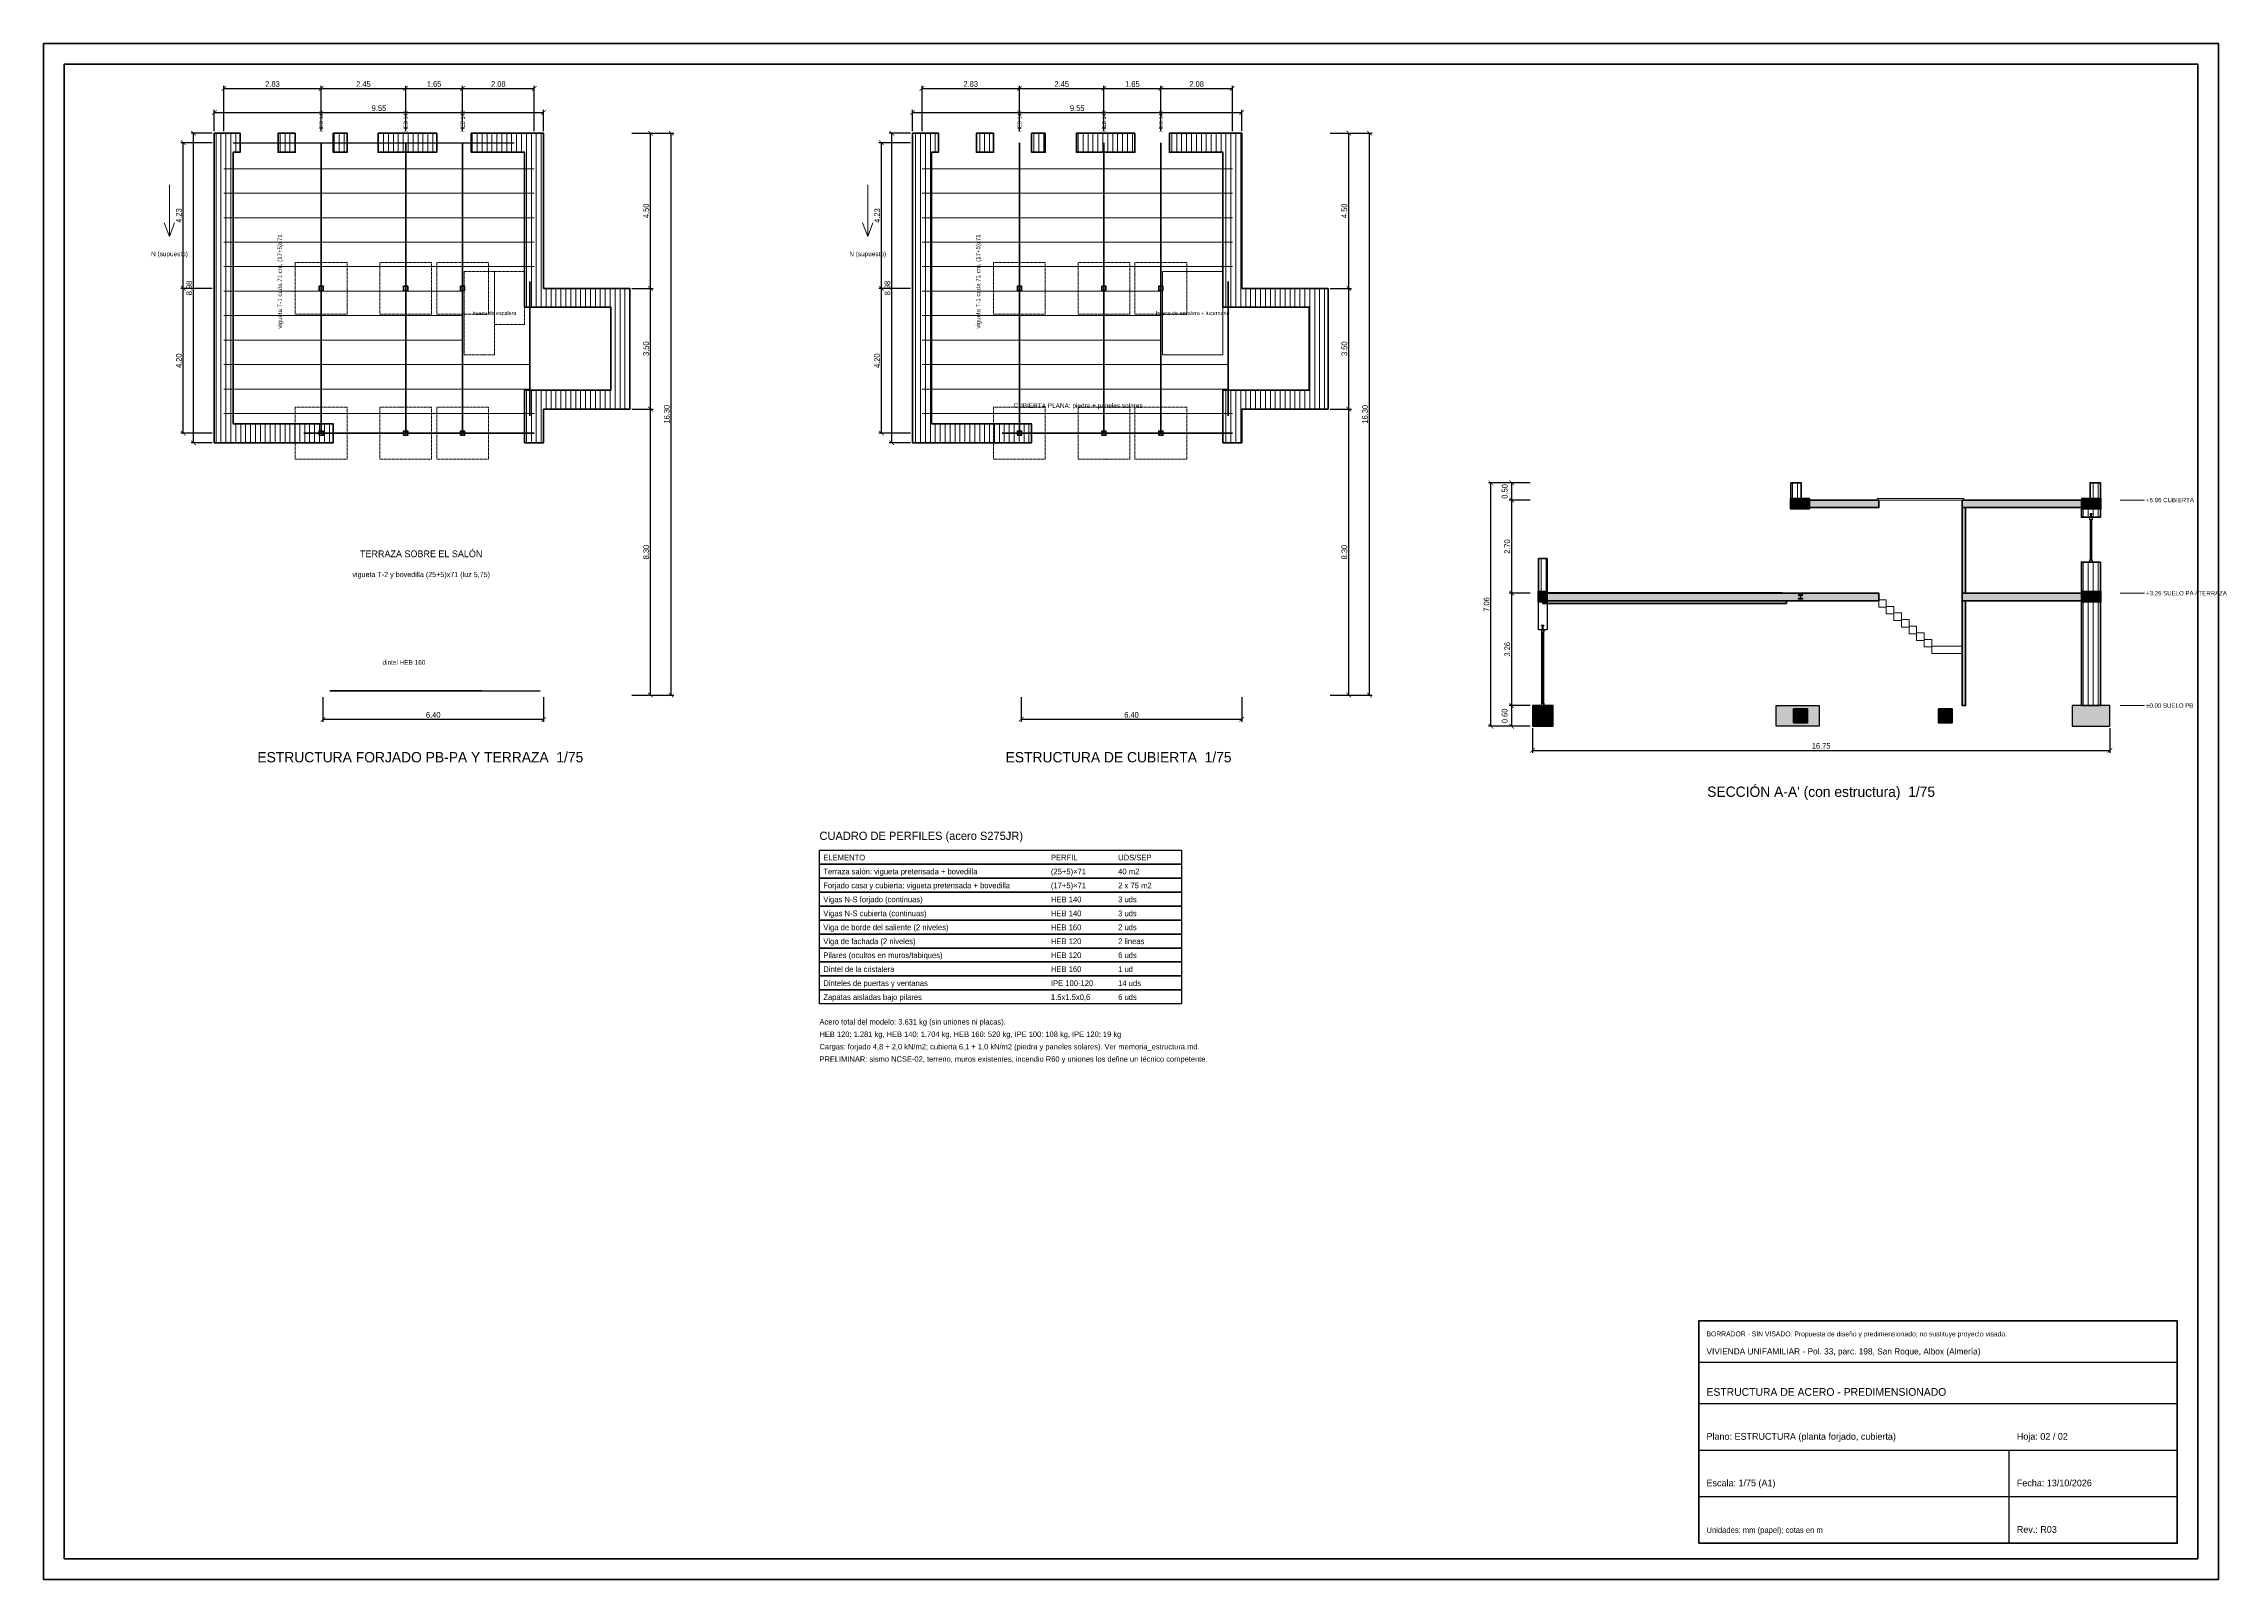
# Model space of a CAD drawing. Header units: millimetres. Extents: x 0 to 843, y 0 to 594.
import ezdxf
from ezdxf.enums import TextEntityAlignment as Align

# ---------------------------------------------------------------- set-up
doc = ezdxf.new("R2010")
doc.units = ezdxf.units.MM
doc.linetypes.add('DASHED', pattern=[1.524, 1.27, -0.254])
for name, color, linetype, lineweight in [('acero_dinteles', 5, 'Continuous', 35), ('acero_vigas_cubierta', 5, 'Continuous', 35), ('acero_vigas_forjado', 5, 'Continuous', 35), ('cimentacion', 8, 'Continuous', 25), ('COTAS', 3, 'Continuous', 13), ('escalera', 30, 'Continuous', 18), ('ESCALERA_ALTA', 30, 'DASHED', 18), ('forjado_cubierta', 5, 'Continuous', 35), ('forjado_PB_PA', 5, 'Continuous', 35), ('forjado_salon', 8, 'Continuous', 35), ('LUCERNARIO', 30, 'Continuous', 18), ('MARCO', 7, 'Continuous', 70), ('muros_PA', 7, 'Continuous', 50), ('muros_PB', 7, 'Continuous', 50), ('parapeto_cubierta', 7, 'Continuous', 35), ('parapeto_terraza', 7, 'Continuous', 35), ('pilares', 1, 'Continuous', 50), ('RAYADO_FORJADO', 7, 'Continuous', 9), ('RAYADO_MURO', 7, 'Continuous', 9), ('RAYADO_OTROS', 8, 'Continuous', 9), ('riostras', 8, 'Continuous', 35), ('tabiques_PA', 7, 'Continuous', 35), ('tabiques_PB', 7, 'Continuous', 35), ('TABLA', 7, 'Continuous', 25), ('TEXTO', 2, 'Continuous', 13), ('VIGAS', 1, 'Continuous', 60), ('VIGUETA_HORM', 8, 'Continuous', 13), ('VIGUETAS', 5, 'Continuous', 25), ('ZAPATAS', 8, 'DASHED', 18), ('zuncho_cubierta', 8, 'Continuous', 35), ('zuncho_forjado', 8, 'Continuous', 35)]:
    doc.layers.add(name, color=color, linetype=linetype, lineweight=lineweight)
doc.styles.add('OpenSansCondensed-Light', font='OpenSansCondensed-Light.ttf')
doc.dimstyles.new('EZDXF', dxfattribs={"dimtxt": 0.25, "dimasz": 0.175, "dimexe": 0.375, "dimexo": 0.125, "dimgap": 0.1, "dimtad": 1, "dimlfac": 100, "dimzin": 12, "dimdsep": 46, "dimtxsty": 'OpenSansCondensed-Light', "dimblk": 'ARCHTICK', "dimcen": 2.5, "dimazin": 3, "dimtfac": 0.5, "dimtmove": 2, "dimatfit": 3})

# ---------------------------------------------------------------- blocks, each defined once
blk = doc.blocks.new('_ARCHTICK')
at = {"color": 0, "linetype": 'BYBLOCK', "const_width": 0.15}
blk.add_lwpolyline([(-0.5, -0.5), (0.5, 0.5)], dxfattribs=at)

msp = doc.modelspace()

# ---------------------------------------------------------------- hatches: boundary and pattern name
at = {"layer": 'RAYADO_FORJADO'}
h = msp.add_hatch(color=8, dxfattribs=at)
h.dxf.hatch_style = 1
h.paths.add_polyline_path([(675.46667, 418.12333), (682.8, 418.12333), (682.8, 414.12333), (675.46667, 414.12333)])
h = msp.add_hatch(color=7, dxfattribs=at)
h.dxf.hatch_style = 1
h.paths.add_polyline_path([(675.6, 417.45667), (709.6, 417.45667), (709.6, 414.52333), (675.6, 414.52333)])
h = msp.add_hatch(color=5, dxfattribs=at)
h.dxf.hatch_style = 1
h.paths.add_polyline_path([(678.53333, 416.79), (680.13333, 416.79), (680.13333, 416.64333), (679.37667, 416.64333), (679.37667, 415.33667), (680.13333, 415.33667), (680.13333, 415.19), (678.53333, 415.19), (678.53333, 415.33667), (679.29, 415.33667), (679.29, 416.64333), (678.53333, 416.64333)])
h = msp.add_hatch(color=7, dxfattribs=at)
h.dxf.hatch_style = 1
h.paths.add_polyline_path([(741.86667, 417.45667), (741.86667, 414.52333), (795.33333, 414.52333), (795.33333, 417.45667)])
h = msp.add_hatch(color=8, dxfattribs=at)
h.dxf.hatch_style = 1
h.paths.add_polyline_path([(788.13333, 414.12333), (795.46667, 414.12333), (795.46667, 418.12333), (788.13333, 418.12333)])
h = msp.add_hatch(color=5, dxfattribs=at)
h.dxf.hatch_style = 1
h.paths.add_polyline_path([(791.3, 412.12333), (792.03333, 412.12333), (792.03333, 412.04733), (791.694, 412.04733), (791.694, 410.866), (792.03333, 410.866), (792.03333, 410.79), (791.3, 410.79), (791.3, 410.866), (791.63933, 410.866), (791.63933, 412.04733), (791.3, 412.04733)])
h = msp.add_hatch(color=8, dxfattribs=at)
h.dxf.hatch_style = 1
h.paths.add_polyline_path([(577.86667, 382.12333), (577.86667, 378.12333), (581.2, 378.12333), (581.2, 382.12333)])
h = msp.add_hatch(color=7, dxfattribs=at)
h.dxf.hatch_style = 1
h.paths.add_polyline_path([(578, 381.45667), (709.6, 381.45667), (709.6, 378.52333), (578, 378.52333)])
h = msp.add_hatch(color=5, dxfattribs=at)
h.dxf.hatch_style = 1
h.paths.add_polyline_path([(678.53333, 380.79), (680.13333, 380.79), (680.13333, 380.64333), (679.37667, 380.64333), (679.37667, 379.33667), (680.13333, 379.33667), (680.13333, 379.19), (678.53333, 379.19), (678.53333, 379.33667), (679.29, 379.33667), (679.29, 380.64333), (678.53333, 380.64333)])
h = msp.add_hatch(color=7, dxfattribs=at)
h.dxf.hatch_style = 1
h.paths.add_polyline_path([(741.86667, 381.45667), (795.33333, 381.45667), (795.33333, 378.52333), (741.86667, 378.52333)])
h = msp.add_hatch(color=8, dxfattribs=at)
h.dxf.hatch_style = 1
h.paths.add_polyline_path([(788.13333, 378.12333), (795.46667, 378.12333), (795.46667, 382.12333), (788.13333, 382.12333)])
h = msp.add_hatch(color=8, dxfattribs=at)
h.dxf.hatch_style = 1
h.paths.add_polyline_path([(579.66667, 378.52333), (673.93333, 378.52333), (673.93333, 377.45667), (579.66667, 377.45667)])
h = msp.add_hatch(color=5, dxfattribs=at)
h.dxf.hatch_style = 1
h.paths.add_polyline_path([(579.24, 368.92333), (580.09333, 368.92333), (580.09333, 368.83933), (579.696, 368.83933), (579.696, 367.40733), (580.09333, 367.40733), (580.09333, 367.32333), (579.24, 367.32333), (579.24, 367.40733), (579.63733, 367.40733), (579.63733, 368.83933), (579.24, 368.83933)])
h = msp.add_hatch(color=8, dxfattribs=at)
h.dxf.hatch_style = 1
h.paths.add_polyline_path([(676.66667, 336.65667), (682, 336.65667), (682, 331.32333), (676.66667, 331.32333)])
h = msp.add_hatch(color=8, dxfattribs=at)
h.dxf.hatch_style = 1
h.paths.add_polyline_path([(732.66667, 336.65667), (738, 336.65667), (738, 331.32333), (732.66667, 331.32333)])
at = {"layer": 'RAYADO_MURO'}
h = msp.add_hatch(dxfattribs=at)
h.set_pattern_fill('ANSI31', scale=0.6, angle=45)
h.paths.add_polyline_path([(66, 559.33333), (66, 439.6), (112, 439.6), (112, 446.93333), (73.33333, 446.93333), (73.33333, 552), (76, 552), (76, 559.33333)])
h = msp.add_hatch(dxfattribs=at)
h.set_pattern_fill('ANSI31', scale=0.6, angle=45)
h.paths.add_polyline_path([(97.33333, 559.33333), (97.33333, 552), (90.66667, 552), (90.66667, 559.33333)])
h = msp.add_hatch(dxfattribs=at)
h.set_pattern_fill('ANSI31', scale=0.6, angle=45)
h.paths.add_polyline_path([(117.33333, 559.33333), (117.33333, 552), (112, 552), (112, 559.33333)])
h = msp.add_hatch(dxfattribs=at)
h.set_pattern_fill('ANSI31', scale=0.6, angle=45)
h.paths.add_polyline_path([(152, 559.33333), (152, 552), (129.33333, 552), (129.33333, 559.33333)])
h = msp.add_hatch(dxfattribs=at)
h.set_pattern_fill('ANSI31', scale=0.6, angle=45)
h.paths.add_polyline_path([(193.33333, 499.33333), (193.33333, 559.33333), (165.33333, 559.33333), (165.33333, 552), (186, 552), (186, 492), (219.33333, 492), (219.33333, 460), (186, 460), (186, 439.6), (193.33333, 439.6), (193.33333, 452.66667), (226.66667, 452.66667), (226.66667, 499.33333)])
h = msp.add_hatch(dxfattribs=at)
h.set_pattern_fill('ANSI31', scale=0.6, angle=45)
h.paths.add_polyline_path([(336, 559.33333), (336, 439.6), (382, 439.6), (382, 446.93333), (343.33333, 446.93333), (343.33333, 552), (346, 552), (346, 559.33333)])
h = msp.add_hatch(dxfattribs=at)
h.set_pattern_fill('ANSI31', scale=0.6, angle=45)
h.paths.add_polyline_path([(367.33333, 559.33333), (367.33333, 552), (360.66667, 552), (360.66667, 559.33333)])
h = msp.add_hatch(dxfattribs=at)
h.set_pattern_fill('ANSI31', scale=0.6, angle=45)
h.paths.add_polyline_path([(387.33333, 559.33333), (387.33333, 552), (382, 552), (382, 559.33333)])
h = msp.add_hatch(dxfattribs=at)
h.set_pattern_fill('ANSI31', scale=0.6, angle=45)
h.paths.add_polyline_path([(422, 559.33333), (422, 552), (399.33333, 552), (399.33333, 559.33333)])
h = msp.add_hatch(dxfattribs=at)
h.set_pattern_fill('ANSI31', scale=0.6, angle=45)
h.paths.add_polyline_path([(463.33333, 499.33333), (463.33333, 559.33333), (435.33333, 559.33333), (435.33333, 552), (456, 552), (456, 492), (489.33333, 492), (489.33333, 460), (456, 460), (456, 439.6), (463.33333, 439.6), (463.33333, 452.66667), (496.66667, 452.66667), (496.66667, 499.33333)])
h = msp.add_hatch(dxfattribs=at)
h.set_pattern_fill('ANSI31', scale=0.6, angle=45)
h.paths.add_polyline_path([(675.6, 424.12333), (679.6, 424.12333), (679.6, 417.45667), (675.6, 417.45667)])
h = msp.add_hatch(dxfattribs=at)
h.set_pattern_fill('ANSI31', scale=0.6, angle=45)
h.paths.add_polyline_path([(791.33333, 417.45667), (791.33333, 424.12333), (795.33333, 424.12333), (795.33333, 417.45667)])
h = msp.add_hatch(dxfattribs=at)
h.set_pattern_fill('ANSI31', scale=0.6, angle=45)
h.paths.add_polyline_path([(788, 417.45667), (795.33333, 417.45667), (795.33333, 410.79), (788, 410.79)])
h = msp.add_hatch(dxfattribs=at)
h.set_pattern_fill('ANSI31', scale=0.6, angle=45)
h.paths.add_polyline_path([(578, 394.79), (581.33333, 394.79), (581.33333, 381.45667), (578, 381.45667)])
h = msp.add_hatch(dxfattribs=at)
h.set_pattern_fill('ANSI31', scale=0.6, angle=45)
h.paths.add_polyline_path([(788, 381.45667), (788, 393.45667), (795.33333, 393.45667), (795.33333, 381.45667)])
h = msp.add_hatch(dxfattribs=at)
h.set_pattern_fill('ANSI31', scale=0.6, angle=45)
h.paths.add_polyline_path([(788, 337.99), (795.33333, 337.99), (795.33333, 381.45667), (788, 381.45667)])
at = {"layer": 'RAYADO_OTROS'}
h = msp.add_hatch(color=7, dxfattribs=at)
h.dxf.hatch_style = 1
h.paths.add_polyline_path([(741.86667, 414.52333), (743.2, 414.52333), (743.2, 381.45667), (741.86667, 381.45667)])
h = msp.add_hatch(color=7, dxfattribs=at)
h.dxf.hatch_style = 1
h.paths.add_polyline_path([(741.86667, 378.52333), (743.2, 378.52333), (743.2, 337.99), (741.86667, 337.99)])
h = msp.add_hatch(color=8, dxfattribs=at)
h.dxf.hatch_style = 1
h.paths.add_polyline_path([(575.66667, 337.99), (575.66667, 329.99), (583.66667, 329.99), (583.66667, 337.99)])
h = msp.add_hatch(color=8, dxfattribs=at)
h.dxf.hatch_style = 1
h.paths.add_polyline_path([(669.93333, 329.99), (669.93333, 337.99), (686.6, 337.99), (686.6, 329.99)])
h = msp.add_hatch(color=8, dxfattribs=at)
h.dxf.hatch_style = 1
h.paths.add_polyline_path([(784.33333, 329.99), (799, 329.99), (799, 337.99), (784.33333, 337.99)])

# ---------------------------------------------------------------- linework, layer by layer
at = {"layer": 'acero_dinteles'}
for points in [[(791.3, 412.12333), (792.03333, 412.12333), (792.03333, 412.04733), (791.694, 412.04733), (791.694, 410.866), (792.03333, 410.866), (792.03333, 410.79), (791.3, 410.79), (791.3, 410.866), (791.63933, 410.866), (791.63933, 412.04733), (791.3, 412.04733)], [(579.24, 368.92333), (580.09333, 368.92333), (580.09333, 368.83933), (579.696, 368.83933), (579.696, 367.40733), (580.09333, 367.40733), (580.09333, 367.32333), (579.24, 367.32333), (579.24, 367.40733), (579.63733, 367.40733), (579.63733, 368.83933), (579.24, 368.83933)]]:
    msp.add_lwpolyline(points, close=True, dxfattribs=at)
at = {"layer": 'acero_vigas_cubierta'}
msp.add_lwpolyline([(678.53333, 416.79), (680.13333, 416.79), (680.13333, 416.64333), (679.37667, 416.64333), (679.37667, 415.33667), (680.13333, 415.33667), (680.13333, 415.19), (678.53333, 415.19), (678.53333, 415.33667), (679.29, 415.33667), (679.29, 416.64333), (678.53333, 416.64333)], close=True, dxfattribs=at)
at = {"layer": 'acero_vigas_forjado'}
msp.add_lwpolyline([(678.53333, 380.79), (680.13333, 380.79), (680.13333, 380.64333), (679.37667, 380.64333), (679.37667, 379.33667), (680.13333, 379.33667), (680.13333, 379.19), (678.53333, 379.19), (678.53333, 379.33667), (679.29, 379.33667), (679.29, 380.64333), (678.53333, 380.64333)], close=True, dxfattribs=at)
at = {"layer": 'carpinteria_PA'}
for points in [[(791.26667, 410.79), (792.06667, 410.79), (792.06667, 409.85667), (791.26667, 409.85667)], [(791.26667, 394.39), (792.06667, 394.39), (792.06667, 393.45667), (791.26667, 393.45667)]]:
    msp.add_lwpolyline(points, close=True, dxfattribs=at)
at = {"layer": 'carpinteria_PB'}
for points in [[(579.26667, 367.32333), (580.06667, 367.32333), (580.06667, 366.39), (579.26667, 366.39)], [(579.26667, 338.92333), (580.06667, 338.92333), (580.06667, 337.99), (579.26667, 337.99)]]:
    msp.add_lwpolyline(points, close=True, dxfattribs=at)
at = {"layer": 'cimentacion'}
for points in [[(575.66667, 337.99), (575.66667, 329.99), (583.66667, 329.99), (583.66667, 337.99)], [(669.93333, 329.99), (669.93333, 337.99), (686.6, 337.99), (686.6, 329.99)], [(784.33333, 329.99), (799, 329.99), (799, 337.99), (784.33333, 337.99)]]:
    msp.add_lwpolyline(points, close=True, dxfattribs=at)
at = {"layer": 'COTAS'}
for p, q in [((48.66667, 539.33333), (48.66667, 519.33333)), ((318.66667, 539.33333), (318.66667, 519.33333)), ((48.66667, 519.33333), (46.66667, 524.66667)), ((48.66667, 519.33333), (50.66667, 524.66667)), ((318.66667, 519.33333), (316.66667, 524.66667)), ((318.66667, 519.33333), (320.66667, 524.66667)), ((803, 417.45667), (812.33333, 417.45667)), ((803, 381.45667), (812.33333, 381.45667)), ((803, 337.99), (812.33333, 337.99))]:
    msp.add_line(p, q, dxfattribs=at)
at = {"layer": 'escalera'}
msp.add_lwpolyline([(727.2, 360.62529), (730.13333, 360.62529), (730.13333, 358.06843), (741.86667, 358.06843), (741.86667, 361.00176), (730.13333, 361.00176), (730.13333, 363.55863), (727.2, 363.55863), (727.2, 366.11549), (724.26667, 366.11549), (724.26667, 368.67235), (721.33333, 368.67235), (721.33333, 371.22922), (718.4, 371.22922), (718.4, 373.78608), (715.46667, 373.78608), (715.46667, 376.34294), (712.53333, 376.34294), (712.53333, 378.8998), (709.6, 378.8998), (709.6, 375.96647), (712.53333, 375.96647), (712.53333, 373.40961), (715.46667, 373.40961), (715.46667, 370.85275), (718.4, 370.85275), (718.4, 368.29588), (721.33333, 368.29588), (721.33333, 365.73902), (724.26667, 365.73902), (724.26667, 363.18216), (727.2, 363.18216)], close=True, dxfattribs=at)
at = {"layer": 'ESCALERA_ALTA'}
for points in [[(162.66667, 473.6), (174.33333, 473.6), (174.33333, 505.86667), (162.66667, 505.86667)], [(174.33333, 485.33333), (186, 485.33333), (186, 505.86667), (174.33333, 505.86667)]]:
    msp.add_lwpolyline(points, close=True, dxfattribs=at)
at = {"layer": 'forjado_cubierta'}
for points in [[(675.6, 417.45667), (709.6, 417.45667), (709.6, 414.52333), (675.6, 414.52333)], [(741.86667, 417.45667), (741.86667, 414.52333), (795.33333, 414.52333), (795.33333, 417.45667)]]:
    msp.add_lwpolyline(points, close=True, dxfattribs=at)
at = {"layer": 'forjado_PB_PA'}
for points in [[(578, 381.45667), (709.6, 381.45667), (709.6, 378.52333), (578, 378.52333)], [(741.86667, 381.45667), (795.33333, 381.45667), (795.33333, 378.52333), (741.86667, 378.52333)]]:
    msp.add_lwpolyline(points, close=True, dxfattribs=at)
at = {"layer": 'forjado_salon'}
msp.add_lwpolyline([(579.66667, 378.52333), (673.93333, 378.52333), (673.93333, 377.45667), (579.66667, 377.45667)], close=True, dxfattribs=at)
at = {"layer": 'LUCERNARIO'}
msp.add_lwpolyline([(432.66667, 473.6), (456, 473.6), (456, 505.86667), (432.66667, 505.86667)], close=True, dxfattribs=at)
at = {"layer": 'lucernario'}
msp.add_lwpolyline([(708.93333, 418.12333), (742.53333, 418.12333), (742.53333, 417.45667), (708.93333, 417.45667)], close=True, dxfattribs=at)
at = {"layer": 'MARCO'}
for points in [[(0, 0), (841, 0), (841, 594), (0, 594)], [(8, 8), (833, 8), (833, 586), (8, 586)], [(640, 14), (825, 14), (825, 100), (640, 100)]]:
    msp.add_lwpolyline(points, close=True, dxfattribs=at)
at = {"layer": 'muros_PA'}
for points in [[(788, 417.45667), (795.33333, 417.45667), (795.33333, 410.79), (788, 410.79)], [(788, 381.45667), (788, 393.45667), (795.33333, 393.45667), (795.33333, 381.45667)]]:
    msp.add_lwpolyline(points, close=True, dxfattribs=at)
at = {"layer": 'muros_PB'}
for points in [[(66, 559.33333), (66, 439.6), (112, 439.6), (112, 446.93333), (73.33333, 446.93333), (73.33333, 552), (76, 552), (76, 559.33333)], [(97.33333, 559.33333), (97.33333, 552), (90.66667, 552), (90.66667, 559.33333)], [(117.33333, 559.33333), (117.33333, 552), (112, 552), (112, 559.33333)], [(152, 559.33333), (152, 552), (129.33333, 552), (129.33333, 559.33333)], [(193.33333, 499.33333), (193.33333, 559.33333), (165.33333, 559.33333), (165.33333, 552), (186, 552), (186, 492), (219.33333, 492), (219.33333, 460), (186, 460), (186, 439.6), (193.33333, 439.6), (193.33333, 452.66667), (226.66667, 452.66667), (226.66667, 499.33333)], [(336, 559.33333), (336, 439.6), (382, 439.6), (382, 446.93333), (343.33333, 446.93333), (343.33333, 552), (346, 552), (346, 559.33333)], [(367.33333, 559.33333), (367.33333, 552), (360.66667, 552), (360.66667, 559.33333)], [(387.33333, 559.33333), (387.33333, 552), (382, 552), (382, 559.33333)], [(422, 559.33333), (422, 552), (399.33333, 552), (399.33333, 559.33333)], [(463.33333, 499.33333), (463.33333, 559.33333), (435.33333, 559.33333), (435.33333, 552), (456, 552), (456, 492), (489.33333, 492), (489.33333, 460), (456, 460), (456, 439.6), (463.33333, 439.6), (463.33333, 452.66667), (496.66667, 452.66667), (496.66667, 499.33333)], [(788, 337.99), (795.33333, 337.99), (795.33333, 381.45667), (788, 381.45667)]]:
    msp.add_lwpolyline(points, close=True, dxfattribs=at)
at = {"layer": 'muros_salon'}
msp.add_lwpolyline([(578, 381.45667), (581.33333, 381.45667), (581.33333, 367.32333), (578, 367.32333)], close=True, dxfattribs=at)
at = {"layer": 'parapeto_cubierta'}
for points in [[(675.6, 424.12333), (679.6, 424.12333), (679.6, 417.45667), (675.6, 417.45667)], [(791.33333, 417.45667), (791.33333, 424.12333), (795.33333, 424.12333), (795.33333, 417.45667)]]:
    msp.add_lwpolyline(points, close=True, dxfattribs=at)
at = {"layer": 'parapeto_terraza'}
msp.add_lwpolyline([(578, 394.79), (581.33333, 394.79), (581.33333, 381.45667), (578, 381.45667)], close=True, dxfattribs=at)
at = {"layer": 'PILARES'}
for points in [[(106.53333, 498.53333), (108.13333, 498.53333), (108.13333, 500.13333), (106.53333, 500.13333)], [(139.2, 498.53333), (140.8, 498.53333), (140.8, 500.13333), (139.2, 500.13333)], [(161.2, 498.53333), (162.8, 498.53333), (162.8, 500.13333), (161.2, 500.13333)], [(376.53333, 498.53333), (378.13333, 498.53333), (378.13333, 500.13333), (376.53333, 500.13333)], [(409.2, 498.53333), (410.8, 498.53333), (410.8, 500.13333), (409.2, 500.13333)], [(431.2, 498.53333), (432.8, 498.53333), (432.8, 500.13333), (431.2, 500.13333)], [(106.53333, 442.53333), (108.13333, 442.53333), (108.13333, 444.13333), (106.53333, 444.13333)], [(139.2, 442.53333), (140.8, 442.53333), (140.8, 444.13333), (139.2, 444.13333)], [(161.2, 442.53333), (162.8, 442.53333), (162.8, 444.13333), (161.2, 444.13333)], [(376.53333, 442.53333), (378.13333, 442.53333), (378.13333, 444.13333), (376.53333, 444.13333)], [(409.2, 442.53333), (410.8, 442.53333), (410.8, 444.13333), (409.2, 444.13333)], [(431.2, 442.53333), (432.8, 442.53333), (432.8, 444.13333), (431.2, 444.13333)]]:
    msp.add_lwpolyline(points, close=True, dxfattribs=at)
at = {"layer": 'puerta_entrada'}
msp.add_lwpolyline([(579.33333, 367.32333), (580, 367.32333), (580, 337.99), (579.33333, 337.99)], close=True, dxfattribs=at)
at = {"layer": 'puertas_PB'}
msp.add_lwpolyline([(579.46667, 366.39), (579.86667, 366.39), (579.86667, 338.92333), (579.46667, 338.92333)], close=True, dxfattribs=at)
at = {"layer": 'riostras'}
for points in [[(676.66667, 336.65667), (682, 336.65667), (682, 331.32333), (676.66667, 331.32333)], [(732.66667, 336.65667), (738, 336.65667), (738, 331.32333), (732.66667, 331.32333)]]:
    msp.add_lwpolyline(points, close=True, dxfattribs=at)
at = {"layer": 'solado_terraza'}
msp.add_lwpolyline([(581.33333, 381.72333), (672.26667, 381.72333), (672.26667, 381.45667), (581.33333, 381.45667)], close=True, dxfattribs=at)
at = {"layer": 'tabiques_PA'}
msp.add_lwpolyline([(741.86667, 414.52333), (743.2, 414.52333), (743.2, 381.45667), (741.86667, 381.45667)], close=True, dxfattribs=at)
at = {"layer": 'tabiques_PB'}
msp.add_lwpolyline([(741.86667, 378.52333), (743.2, 378.52333), (743.2, 337.99), (741.86667, 337.99)], close=True, dxfattribs=at)
at = {"layer": 'TABLA'}
for p, q in [((640, 84), (825, 84)), ((640, 68), (825, 68)), ((640, 50), (825, 50)), ((760, 14), (760, 50)), ((640, 32), (825, 32))]:
    msp.add_line(p, q, dxfattribs=at)
for points in [[(300, 282), (440, 282), (440, 276.6), (300, 276.6)], [(300, 276.6), (440, 276.6), (440, 271.2), (300, 271.2)], [(300, 271.2), (440, 271.2), (440, 265.8), (300, 265.8)], [(300, 265.8), (440, 265.8), (440, 260.4), (300, 260.4)], [(300, 260.4), (440, 260.4), (440, 255), (300, 255)], [(300, 255), (440, 255), (440, 249.6), (300, 249.6)], [(300, 249.6), (440, 249.6), (440, 244.2), (300, 244.2)], [(300, 244.2), (440, 244.2), (440, 238.8), (300, 238.8)], [(300, 238.8), (440, 238.8), (440, 233.4), (300, 233.4)], [(300, 233.4), (440, 233.4), (440, 228), (300, 228)], [(300, 228), (440, 228), (440, 222.6), (300, 222.6)]]:
    msp.add_lwpolyline(points, close=True, dxfattribs=at)
at = {"layer": 'vidrios_PA'}
msp.add_lwpolyline([(791.46667, 409.85667), (791.86667, 409.85667), (791.86667, 394.39), (791.46667, 394.39)], close=True, dxfattribs=at)
at = {"layer": 'VIGAS'}
for points in [[(107.33333, 443.33333), (107.33333, 555.66667)], [(140, 443.33333), (140, 555.66667)], [(162, 443.33333), (162, 555.66667)], [(377.33333, 443.33333), (377.33333, 555.66667)], [(410, 443.33333), (410, 555.66667)], [(432, 443.33333), (432, 555.66667)], [(188, 450), (188, 502)], [(458, 450), (458, 502)], [(100.66667, 443.33333), (107.33333, 443.33333)], [(107.33333, 443.33333), (140, 443.33333)], [(140, 443.33333), (162, 443.33333)], [(162, 443.33333), (189.66667, 443.33333)], [(370.66667, 443.33333), (377.33333, 443.33333)], [(377.33333, 443.33333), (410, 443.33333)], [(410, 443.33333), (432, 443.33333)], [(432, 443.33333), (459.66667, 443.33333)], [(110.66667, 343.66667), (169.33333, 343.66667)]]:
    msp.add_lwpolyline(points, dxfattribs=at)
at = {"layer": 'VIGUETA_HORM'}
for points in [[(69.66667, 545.6), (107.33333, 545.6)], [(107.33333, 545.6), (140, 545.6)], [(140, 545.6), (162, 545.6)], [(162, 545.6), (189.66667, 545.6)], [(339.66667, 545.6), (377.33333, 545.6)], [(377.33333, 545.6), (410, 545.6)], [(410, 545.6), (432, 545.6)], [(432, 545.6), (459.66667, 545.6)], [(69.66667, 536.13333), (107.33333, 536.13333)], [(107.33333, 536.13333), (140, 536.13333)], [(140, 536.13333), (162, 536.13333)], [(162, 536.13333), (189.66667, 536.13333)], [(339.66667, 536.13333), (377.33333, 536.13333)], [(377.33333, 536.13333), (410, 536.13333)], [(410, 536.13333), (432, 536.13333)], [(432, 536.13333), (459.66667, 536.13333)], [(69.66667, 526.66667), (107.33333, 526.66667)], [(107.33333, 526.66667), (140, 526.66667)], [(140, 526.66667), (162, 526.66667)], [(162, 526.66667), (189.66667, 526.66667)], [(339.66667, 526.66667), (377.33333, 526.66667)], [(377.33333, 526.66667), (410, 526.66667)], [(410, 526.66667), (432, 526.66667)], [(432, 526.66667), (459.66667, 526.66667)], [(69.66667, 517.2), (107.33333, 517.2)], [(107.33333, 517.2), (140, 517.2)], [(140, 517.2), (162, 517.2)], [(162, 517.2), (189.66667, 517.2)], [(339.66667, 517.2), (377.33333, 517.2)], [(377.33333, 517.2), (410, 517.2)], [(410, 517.2), (432, 517.2)], [(432, 517.2), (459.66667, 517.2)], [(69.66667, 507.73333), (107.33333, 507.73333)], [(107.33333, 507.73333), (140, 507.73333)], [(140, 507.73333), (162, 507.73333)], [(162, 507.73333), (189.66667, 507.73333)], [(339.66667, 507.73333), (377.33333, 507.73333)], [(377.33333, 507.73333), (410, 507.73333)], [(410, 507.73333), (432, 507.73333)], [(432, 507.73333), (459.66667, 507.73333)], [(69.66667, 498.26667), (107.33333, 498.26667)], [(107.33333, 498.26667), (140, 498.26667)], [(140, 498.26667), (162, 498.26667)], [(339.66667, 498.26667), (377.33333, 498.26667)], [(377.33333, 498.26667), (410, 498.26667)], [(410, 498.26667), (432, 498.26667)], [(69.66667, 488.8), (107.33333, 488.8)], [(107.33333, 488.8), (140, 488.8)], [(140, 488.8), (162, 488.8)], [(339.66667, 488.8), (377.33333, 488.8)], [(377.33333, 488.8), (410, 488.8)], [(410, 488.8), (432, 488.8)], [(69.66667, 479.33333), (107.33333, 479.33333)], [(107.33333, 479.33333), (140, 479.33333)], [(140, 479.33333), (162, 479.33333)], [(339.66667, 479.33333), (377.33333, 479.33333)], [(377.33333, 479.33333), (410, 479.33333)], [(410, 479.33333), (432, 479.33333)], [(69.66667, 469.86667), (107.33333, 469.86667)], [(107.33333, 469.86667), (140, 469.86667)], [(140, 469.86667), (162, 469.86667)], [(162, 469.86667), (188, 469.86667)], [(339.66667, 469.86667), (377.33333, 469.86667)], [(377.33333, 469.86667), (410, 469.86667)], [(410, 469.86667), (432, 469.86667)], [(432, 469.86667), (458, 469.86667)], [(69.66667, 460.4), (107.33333, 460.4)], [(107.33333, 460.4), (140, 460.4)], [(140, 460.4), (162, 460.4)], [(162, 460.4), (188, 460.4)], [(339.66667, 460.4), (377.33333, 460.4)], [(377.33333, 460.4), (410, 460.4)], [(410, 460.4), (432, 460.4)], [(432, 460.4), (458, 460.4)], [(69.66667, 450.93333), (107.33333, 450.93333)], [(107.33333, 450.93333), (140, 450.93333)], [(140, 450.93333), (162, 450.93333)], [(162, 450.93333), (189.66667, 450.93333)], [(339.66667, 450.93333), (377.33333, 450.93333)], [(377.33333, 450.93333), (410, 450.93333)], [(410, 450.93333), (432, 450.93333)], [(432, 450.93333), (459.66667, 450.93333)]]:
    msp.add_lwpolyline(points, dxfattribs=at)
at = {"layer": 'VIGUETAS'}
for points in [[(73.33333, 555.66667), (93.33333, 555.66667)], [(76.66667, 555.66667), (98, 555.66667)], [(94.66667, 555.66667), (114.66667, 555.66667)], [(103.33333, 555.66667), (124.66667, 555.66667)], [(114.66667, 555.66667), (132, 555.66667)], [(130.66667, 555.66667), (149.33333, 555.66667)], [(137.33333, 555.66667), (158.66667, 555.66667)], [(149.33333, 555.66667), (168, 555.66667)], [(163.33333, 555.66667), (182, 555.66667)], [(168, 343.66667), (192, 343.66667)]]:
    msp.add_lwpolyline(points, dxfattribs=at)
at = {"layer": 'ZAPATAS'}
for points in [[(97.33333, 489.33333), (117.33333, 489.33333), (117.33333, 509.33333), (97.33333, 509.33333)], [(130, 489.33333), (150, 489.33333), (150, 509.33333), (130, 509.33333)], [(152, 489.33333), (172, 489.33333), (172, 509.33333), (152, 509.33333)], [(367.33333, 489.33333), (387.33333, 489.33333), (387.33333, 509.33333), (367.33333, 509.33333)], [(400, 489.33333), (420, 489.33333), (420, 509.33333), (400, 509.33333)], [(422, 489.33333), (442, 489.33333), (442, 509.33333), (422, 509.33333)], [(97.33333, 433.33333), (117.33333, 433.33333), (117.33333, 453.33333), (97.33333, 453.33333)], [(130, 433.33333), (150, 433.33333), (150, 453.33333), (130, 453.33333)], [(152, 433.33333), (172, 433.33333), (172, 453.33333), (152, 453.33333)], [(367.33333, 433.33333), (387.33333, 433.33333), (387.33333, 453.33333), (367.33333, 453.33333)], [(400, 433.33333), (420, 433.33333), (420, 453.33333), (400, 453.33333)], [(422, 433.33333), (442, 433.33333), (442, 453.33333), (422, 453.33333)]]:
    msp.add_lwpolyline(points, close=True, dxfattribs=at)
at = {"layer": 'zuncho_cubierta'}
for points in [[(675.46667, 418.12333), (682.8, 418.12333), (682.8, 414.12333), (675.46667, 414.12333)], [(788.13333, 414.12333), (795.46667, 414.12333), (795.46667, 418.12333), (788.13333, 418.12333)]]:
    msp.add_lwpolyline(points, close=True, dxfattribs=at)
at = {"layer": 'zuncho_forjado'}
for points in [[(577.86667, 382.12333), (577.86667, 378.12333), (581.2, 378.12333), (581.2, 382.12333)], [(788.13333, 378.12333), (795.46667, 378.12333), (795.46667, 382.12333), (788.13333, 382.12333)]]:
    msp.add_lwpolyline(points, close=True, dxfattribs=at)

# ---------------------------------------------------------------- texts
at = {"layer": 'TEXTO'}
for s, height, p in [('HEB 140', 1.5, (107.33333, 564)), ('HEB 140', 1.5, (140, 564)), ('HEB 140', 1.5, (162, 564)), ('HEB 140', 1.5, (377.33333, 564)), ('HEB 140', 1.5, (410, 564)), ('HEB 140', 1.5, (432, 564)), ('vigueta T-1 cada 71 cm, (17+5)x71', 1.7, (91.33333, 502)), ('vigueta T-1 cada 71 cm, (17+5)x71', 1.7, (361.33333, 502))]:
    msp.add_text(s, height=height, rotation=90, dxfattribs=at).set_placement(p, align=Align.MIDDLE_CENTER)
for s, height, p in [('N (supuesto)', 1.8, (48.66667, 512.66667)), ('N (supuesto)', 1.8, (318.66667, 512.66667)), ('hueco de escalera', 1.5, (174.33333, 489.73333)), ('hueco de escalera + lucernario', 1.5, (444.33333, 489.73333)), ('CUBIERTA PLANA: piedra + paneles solares', 1.8, (400, 454)), ('TERRAZA SOBRE EL SALÓN', 2.6, (146, 396.66667)), ('vigueta T-2 y bovedilla (25+5)x71 (luz 5,75)', 2, (146, 388.66667)), ('dintel HEB 160', 1.8, (139.33333, 354.66667)), ('ESTRUCTURA FORJADO PB-PA Y TERRAZA  1/75', 4, (145.66667, 318)), ('ESTRUCTURA DE CUBIERTA  1/75', 4, (415.66667, 318)), ("SECCIÓN A-A' (con estructura)  1/75", 4, (687.33333, 304.65667))]:
    msp.add_text(s, height=height, dxfattribs=at).set_placement(p, align=Align.MIDDLE_CENTER)
for s, p in [('+5.96 CUBIERTA', (813, 417.45667)), ('+3.26 SUELO PA / TERRAZA', (813, 381.45667)), ('±0.00 SUELO PB', (813, 337.99))]:
    msp.add_text(s, height=1.7, dxfattribs=at).set_placement(p, align=Align.MIDDLE_LEFT)
for s, height, p in [('CUADRO DE PERFILES (acero S275JR)', 3.2, (300, 286)), ('ELEMENTO', 2.2, (301.5, 278.1)), ('PERFIL', 2.2, (389.5, 278.1)), ('UDS/SEP', 2.2, (415.5, 278.1)), ('Terraza salón: vigueta pretensada + bovedilla', 2.2, (301.5, 272.7)), ('(25+5)×71', 2.2, (389.5, 272.7)), ('40 m2', 2.2, (415.5, 272.7)), ('Vigas N-S forjado (continuas)', 2.2, (301.5, 261.9)), ('Forjado casa y cubierta: vigueta pretensada + bovedilla', 2.2, (301.5, 267.3)), ('(17+5)×71', 2.2, (389.5, 267.3)), ('HEB 140', 2.2, (389.5, 261.9)), ('3 uds', 2.2, (415.5, 261.9)), ('2 x 75 m2', 2.2, (415.5, 267.3)), ('Vigas N-S cubierta (continuas)', 2.2, (301.5, 256.5)), ('Viga de borde del saliente (2 niveles)', 2.2, (301.5, 251.1)), ('HEB 140', 2.2, (389.5, 256.5)), ('HEB 160', 2.2, (389.5, 251.1)), ('3 uds', 2.2, (415.5, 256.5)), ('2 uds', 2.2, (415.5, 251.1)), ('Viga de fachada (2 niveles)', 2.2, (301.5, 245.7)), ('HEB 120', 2.2, (389.5, 245.7)), ('2 lineas', 2.2, (415.5, 245.7)), ('Pilares (ocultos en muros/tabiques)', 2.2, (301.5, 240.3)), ('Dintel de la cristalera', 2.2, (301.5, 234.9)), ('HEB 120', 2.2, (389.5, 240.3)), ('HEB 160', 2.2, (389.5, 234.9)), ('6 uds', 2.2, (415.5, 240.3)), ('1 ud', 2.2, (415.5, 234.9)), ('Dinteles de puertas y ventanas', 2.2, (301.5, 229.5)), ('IPE 100-120', 2.2, (389.5, 229.5)), ('14 uds', 2.2, (415.5, 229.5)), ('Zapatas aisladas bajo pilares', 2.2, (301.5, 224.1)), ('1.5x1.5x0,6', 2.2, (389.5, 224.1)), ('6 uds', 2.2, (415.5, 224.1)), ('Acero total del modelo: 3.631 kg (sin uniones ni placas).', 2.1, (300, 214.6)), ('HEB 120: 1.281 kg, HEB 140: 1.704 kg, HEB 160: 520 kg, IPE 100: 108 kg, IPE 120: 19 kg', 2.1, (300, 209.8)), ('Cargas: forjado 4,8 + 2,0 kN/m2; cubierta 6,1 + 1,0 kN/m2 (piedra y paneles solares). Ver memoria_estructura.md.', 2.1, (300, 205)), ('PRELIMINAR: sismo NCSE-02, terreno, muros existentes, incendio R60 y uniones los define un técnico competente.', 2.1, (300, 200.2)), ('BORRADOR - SIN VISADO. Propuesta de diseño y predimensionado; no sustituye proyecto visado.', 1.9, (643, 94)), ('VIVIENDA UNIFAMILIAR - Pol. 33, parc. 198, San Roque, Albox (Almería)', 2.4, (643, 87)), ('ESTRUCTURA DE ACERO - PREDIMENSIONADO', 3, (643, 71)), ('Plano: ESTRUCTURA (planta forjado, cubierta)', 2.6, (643, 54)), ('Hoja: 02 / 02', 2.6, (763, 54)), ('Escala: 1/75 (A1)', 2.6, (643, 36)), ('Fecha: 13/10/2026', 2.6, (763, 36)), ('Unidades: mm (papel); cotas en m', 2.2, (643, 18)), ('Rev.: R03', 2.6, (763, 18))]:
    msp.add_text(s, height=height, dxfattribs=at).set_placement(p)

# ---------------------------------------------------------------- dimensions: what is measured, and where the dimension line sits
at = {"layer": 'COTAS'}
for base, p1, p2, text in [((69.66667, 576.66667), (69.66667, 559.33333), (107.33333, 559.33333), '2.83'), ((107.33333, 576.66667), (107.33333, 559.33333), (140, 559.33333), '2.45'), ((140, 576.66667), (140, 559.33333), (162, 559.33333), '1.65'), ((162, 576.66667), (162, 559.33333), (189.66667, 559.33333), '2.08'), ((339.66667, 576.66667), (339.66667, 559.33333), (377.33333, 559.33333), '2.83'), ((377.33333, 576.66667), (377.33333, 559.33333), (410, 559.33333), '2.45'), ((410, 576.66667), (410, 559.33333), (432, 559.33333), '1.65'), ((432, 576.66667), (432, 559.33333), (459.66667, 559.33333), '2.08'), ((66, 567.33333), (66, 559.33333), (193.33333, 559.33333), '9.55'), ((336, 567.33333), (336, 559.33333), (463.33333, 559.33333), '9.55'), ((108, 332.66667), (108, 342), (193.33333, 342), '6.40'), ((378, 332.66667), (378, 342), (463.33333, 342), '6.40'), ((575.66667, 320.65667), (575.66667, 329.99), (799, 329.99), '16.75')]:
    msp.add_linear_dim(base=base, p1=p1, p2=p2, text=text, dimstyle='EZDXF', override={"dimtxt": 2.2, "dimasz": 1.8, "dimexe": 1, "dimexo": 0.8, "dimgap": 0.6, "dimtad": 1, "dimclrt": 3}, dxfattribs=at).render()
for base, p1, p2, text in [((54, 499.33333), (66, 499.33333), (66, 555.66667), '4.23'), ((58, 439.6), (66, 439.6), (66, 559.33333), '8.98'), ((234.66667, 499.33333), (226.66667, 499.33333), (226.66667, 559.33333), '4.50'), ((242.66667, 342), (226.66667, 342), (226.66667, 559.33333), '16.30'), ((324, 499.33333), (336, 499.33333), (336, 555.66667), '4.23'), ((328, 439.6), (336, 439.6), (336, 559.33333), '8.98'), ((504.66667, 499.33333), (496.66667, 499.33333), (496.66667, 559.33333), '4.50'), ((512.66667, 342), (496.66667, 342), (496.66667, 559.33333), '16.30'), ((54, 443.33333), (66, 443.33333), (66, 499.33333), '4.20'), ((234.66667, 452.66667), (226.66667, 452.66667), (226.66667, 499.33333), '3.50'), ((324, 443.33333), (336, 443.33333), (336, 499.33333), '4.20'), ((504.66667, 452.66667), (496.66667, 452.66667), (496.66667, 499.33333), '3.50'), ((234.66667, 342), (226.66667, 342), (226.66667, 452.66667), '8.30'), ((504.66667, 342), (496.66667, 342), (496.66667, 452.66667), '8.30'), ((559.66667, 329.99), (575.66667, 329.99), (575.66667, 424.12333), '7.06'), ((567.66667, 417.45667), (575.66667, 417.45667), (575.66667, 424.12333), '0.50'), ((567.66667, 381.45667), (575.66667, 381.45667), (575.66667, 417.45667), '2.70'), ((567.66667, 337.99), (575.66667, 337.99), (575.66667, 381.45667), '3.26'), ((567.66667, 329.99), (575.66667, 329.99), (575.66667, 337.99), '0.60')]:
    msp.add_linear_dim(base=base, p1=p1, p2=p2, angle=90, text=text, dimstyle='EZDXF', override={"dimtxt": 2.2, "dimasz": 1.8, "dimexe": 1, "dimexo": 0.8, "dimgap": 0.6, "dimtad": 1, "dimclrt": 3}, dxfattribs=at).render()

doc.saveas('drawing.dxf')
